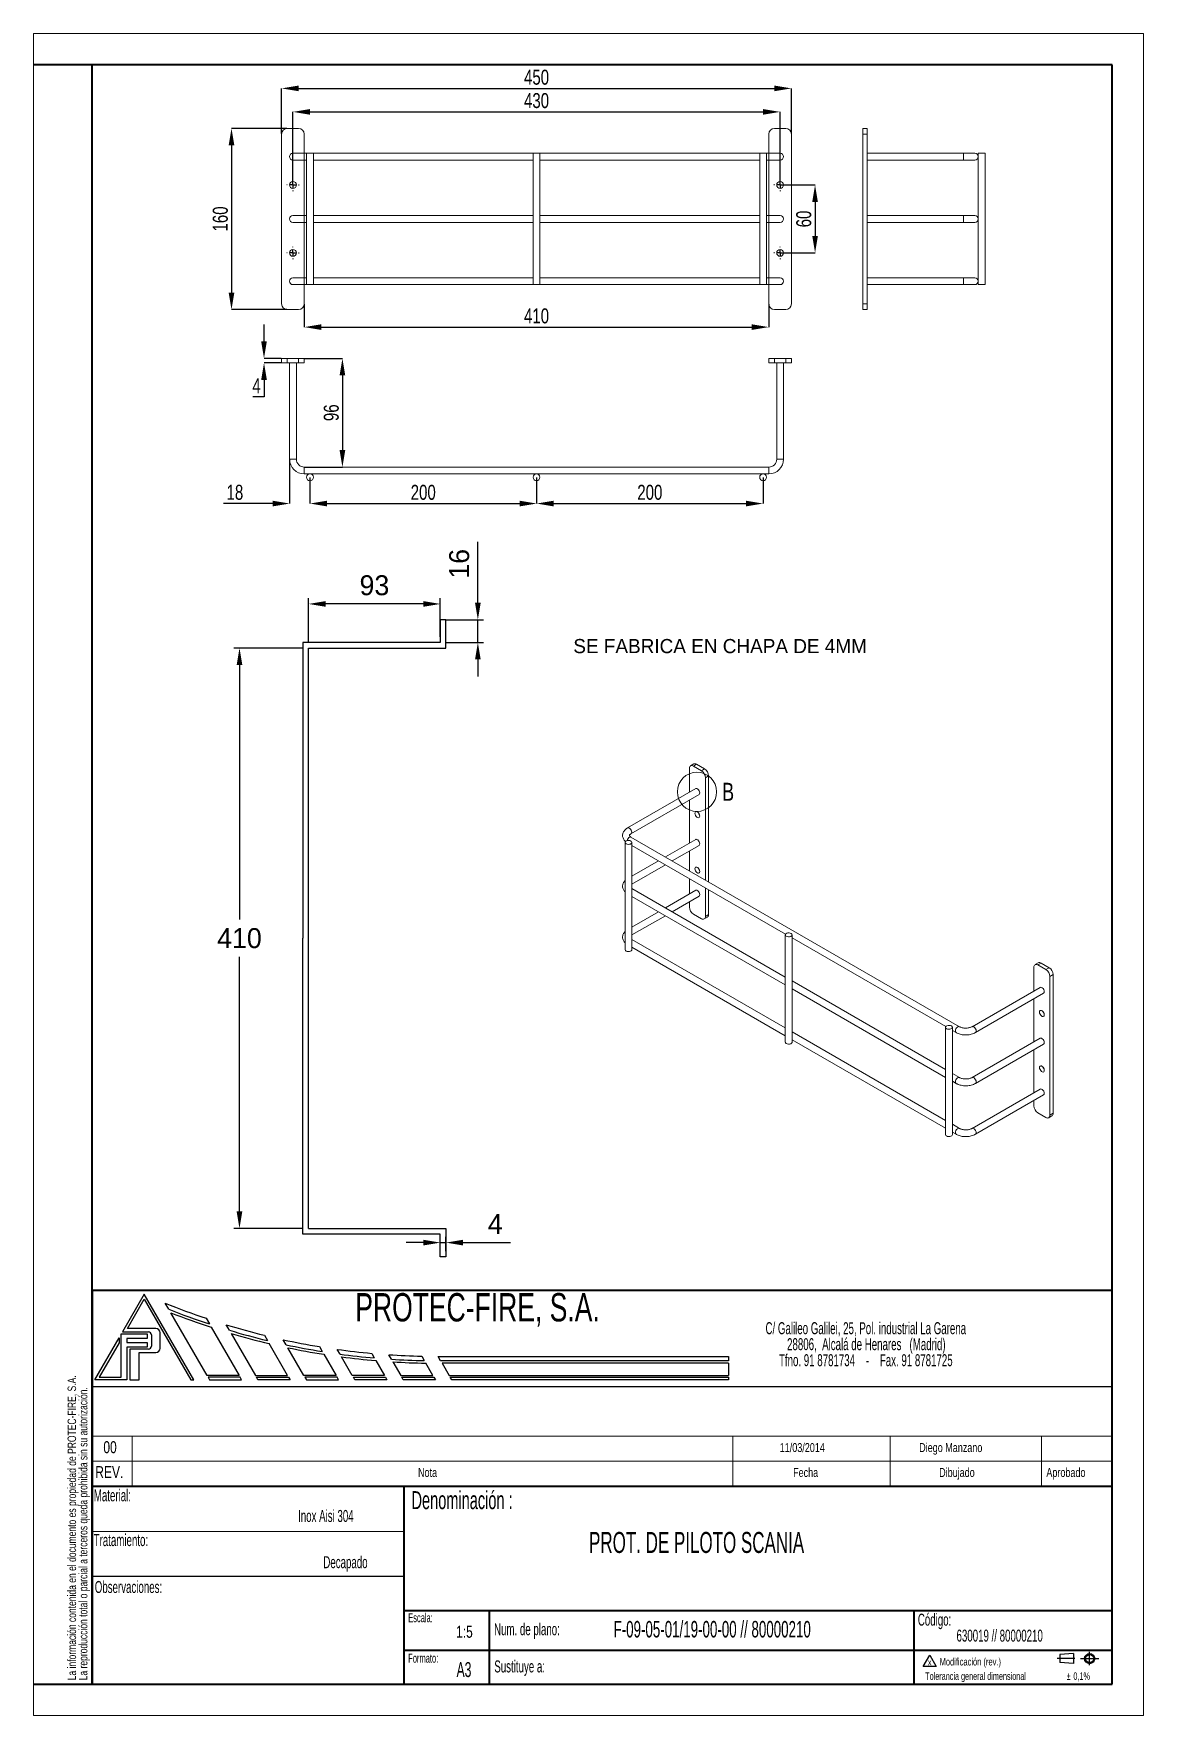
# Model space of a CAD drawing. Header units: millimetres. Extents: x 224 to 971, y -276 to 297.
# Drawn here: x 224.1 to 420, y 0 to 297 of the extents above; entities that cross this region are included whole.
import ezdxf

# ---------------------------------------------------------------- set-up
doc = ezdxf.new("R2010")
doc.units = ezdxf.units.MM
doc.header["$PDSIZE"] = -1
doc.linetypes.add('CENTERX2', pattern=[20.32, 12.7, -2.54, 2.54, -2.54])
doc.layers.add('FORMATO', color=7, linetype='Continuous')
doc.styles.add('SLDTEXTSTYLE0', font='TXT', dxfattribs={"width": 0.75})
doc.styles.add('SLDTEXTSTYLE1', font='TXT', dxfattribs={"width": 0.605})
doc.styles.add('SLDTEXTSTYLE2', font='TXT', dxfattribs={"width": 0.7})
doc.dimstyles.new('ISO-25', dxfattribs={"dimtxt": 2.5, "dimasz": 2.5, "dimexe": 1.25, "dimexo": 0.625, "dimtad": 1, "dimtxsty": 'Standard', "dimcen": 2.5, "dimadec": 0, "dimazin": 0, "dimtfac": 1, "dimtmove": 0, "dimatfit": 3, "dimfxl": 0, "dimarcsym": 0})
doc.dimstyles.new('SLDDIMSTYLE0', dxfattribs={"dimtxt": 2.645833, "dimasz": 3, "dimexe": 0, "dimexo": 0.0625, "dimgap": 0.661458, "dimtad": 1, "dimtoh": 1, "dimdec": 1, "dimlfac": 5, "dimrnd": 1e-09, "dimzin": 12, "dimdsep": 46, "dimtxsty": 'SLDTEXTSTYLE0', "dimsah": 1, "dimcen": 0.09, "dimadec": 0, "dimazin": 0, "dimtfac": 1, "dimtdec": 1, "dimtofl": 0, "dimtmove": 0, "dimatfit": 3, "dimfxl": 0, "dimfrac": 2, "dimtolj": 1, "dimtzin": 12, "dimarcsym": 0})
doc.dimstyles.new('SLDDIMSTYLE1', dxfattribs={"dimtxt": 2.645833, "dimasz": 3, "dimexe": 0, "dimexo": 0.0625, "dimgap": 0.661458, "dimtad": 1, "dimtoh": 1, "dimdec": 1, "dimlfac": 5, "dimrnd": 1e-09, "dimzin": 12, "dimdsep": 46, "dimtxsty": 'SLDTEXTSTYLE0', "dimsah": 1, "dimcen": 0.09, "dimadec": 0, "dimazin": 0, "dimtfac": 1, "dimtdec": 1, "dimtofl": 0, "dimtmove": 0, "dimatfit": 3, "dimfxl": 0, "dimfrac": 2, "dimtolj": 1, "dimtzin": 12, "dimarcsym": 0})

msp = doc.modelspace()

# ---------------------------------------------------------------- texts
at = {"insert": (319.372, 190.09), "char_height": 2.5, "attachment_point": 1}
msp.add_mtext_dynamic_manual_height_columns('SE FABRICA EN CHAPA DE 4MM', width=68.34444, gutter_width=12.5, heights=[0], dxfattribs=at)
at = {"color": 7, "linetype": 'Continuous', "lineweight": 0, "insert": (345.636, 164.692), "char_height": 3.175, "attachment_point": 1, "style": 'SLDTEXTSTYLE0'}
msp.add_mtext('B', dxfattribs=at)
at = {"layer": 'FORMATO', "attachment_point": 1}
for s, insert, char_height, style in [('PROTEC-FIRE, S.A.', (280.881, 74.569), 5, 'SLDTEXTSTYLE2'), ('Material:', (234.72, 39.916), 2.1167, 'SLDTEXTSTYLE1'), ('Denominación :', (290.809, 39.597), 3.175, 'SLDTEXTSTYLE1'), ('Inox Aisi 304 ', (270.785, 36.276), 2.11667, 'SLDTEXTSTYLE1'), ('Tratamiento:', (234.698, 32.011), 2.11667, 'SLDTEXTSTYLE1'), ('PROT. DE PILOTO SCANIA', (322.153, 32.39), 3.70417, 'SLDTEXTSTYLE1'), ('Decapado', (275.245, 28.112), 2.1167, 'SLDTEXTSTYLE1'), ('Observaciones:', (234.895, 23.729), 2.11667, 'SLDTEXTSTYLE1'), ('Escala:', (290.221, 18.04), 1.5875, 'SLDTEXTSTYLE1'), ('Código:', (380.191, 17.963), 2.1167, 'SLDTEXTSTYLE1'), ('1:5', (298.673, 15.818), 2.1167, 'SLDTEXTSTYLE0'), ('Num. de plano:', (305.377, 16.27), 2.11667, 'SLDTEXTSTYLE1'), ('F-09-05-01/19-00-00 // 80000210', (326.476, 16.67), 2.91042, 'SLDTEXTSTYLE1'), ('630019 // 80000210', (387.02, 15.141), 2.11667, 'SLDTEXTSTYLE1'), ('Formato:', (290.221, 10.892), 1.5875, 'SLDTEXTSTYLE1'), ('A3', (298.763, 9.41), 2.6458, 'SLDTEXTSTYLE1'), ('Sustituye a:', (305.424, 9.701), 2.11667, 'SLDTEXTSTYLE1'), ('Modificación (rev.)', (384.033, 10.131), 1.32292, 'SLDTEXTSTYLE0')]:
    msp.add_mtext(s, dxfattribs=dict(at, insert=insert, char_height=char_height, style=style))

# ---------------------------------------------------------------- blocks, each defined once
blk = doc.blocks.new('SW_NOTE_0')
at = {"layer": 'FORMATO', "color": 0}
for p, q in [((-0.82, 0.1), (0.34, 2.1)), ((1.49, 0.1), (-0.82, 0.1)), ((0.34, 2.1), (1.49, 0.1))]:
    blk.add_line(p, q, dxfattribs=at)
at = {"layer": 'FORMATO', "color": 0, "insert": (0, 1.36), "char_height": 1.06, "attachment_point": 1, "style": 'SLDTEXTSTYLE0'}
blk.add_mtext('x', dxfattribs=at)
blk = doc.blocks.new('SW_NOTE_1')
at = {"color": 0, "linetype": 'Continuous', "lineweight": 0, "char_height": 1.5, "attachment_point": 1, "rotation": 90, "style": 'SLDTEXTSTYLE0'}
for s, insert in [('La información contenida en el documento es propiedad de PROTEC-FIRE, S.A.', (-1.93, 0)), ('La reproducción total o parcial a terceros queda prohibida sin su autorización.', (0.07, 0))]:
    blk.add_mtext(s, dxfattribs=dict(at, insert=insert))
blk = doc.blocks.new('SW_NOTE_2')
at = {"layer": 'FORMATO', "color": 0, "char_height": 2.1167, "attachment_point": 1, "style": 'SLDTEXTSTYLE1'}
for s, insert in [('C/ Galileo Galilei, 25, Pol. industrial La Garena', (0, 2.73)), ('        28806,  Alcalá de Henares   (Madrid)', (0, -0.09)), ('     Tfno. 91 8781734    -    Fax. 91 8781725', (0, -2.92))]:
    blk.add_mtext(s, dxfattribs=dict(at, insert=insert))
blk = doc.blocks.new('SW_NOTE_3')
at = {"layer": 'FORMATO', "color": 0, "attachment_point": 1, "style": 'SLDTEXTSTYLE1'}
for s, insert, char_height in [('Tolerancia general dimensional ', (0, 1.71), 1.3229), ('%%p', (24.99, 1.71), 1.323), ('0,1%', (26.17, 1.71), 1.323)]:
    blk.add_mtext(s, dxfattribs=dict(at, insert=insert, char_height=char_height))
blk = doc.blocks.new('SW_TABLEANNOTATION_0')
at = {"color": 0, "linetype": 'Continuous', "lineweight": 0}
for p, q in [((0, 0), (0, -8.8)), ((180.05, 0), (0, 0)), ((7.05, 0), (7.05, -4.4)), ((113.09, 0), (113.09, -4.4)), ((140.87, 0), (140.87, -4.4)), ((167.56, 0), (167.56, -4.4)), ((180.05, -8.8), (180.05, 0)), ((0, -4.4), (180.05, -4.4)), ((7.05, -4.4), (7.05, -8.8)), ((113.09, -4.4), (113.09, -8.8)), ((140.87, -4.4), (140.87, -8.8)), ((167.56, -4.4), (167.56, -8.8)), ((0, -8.8), (180.05, -8.8))]:
    blk.add_line(p, q, dxfattribs=at)
at = {"color": 0, "linetype": 'Continuous', "lineweight": 0, "attachment_point": 1, "style": 'SLDTEXTSTYLE0'}
for s, insert, char_height in [('00', (1.96, -0.88), 2.117), ('11/03/2014', (121.36, -1.21), 1.587), ('Diego Manzano', (145.98, -1.21), 1.5875), ('REV.', (0.53, -5.28), 2.117), ('Nota', (57.51, -5.61), 1.587), ('Fecha', (123.72, -5.61), 1.587), ('Dibujado', (149.5, -5.61), 1.587), ('Aprobado', (168.43, -5.61), 1.587)]:
    blk.add_mtext(s, dxfattribs=dict(at, insert=insert, char_height=char_height))
blk = doc.blocks.new('*D6')
at = {"layer": 'Defpoints', "color": 0}
for p in [(357.88, 287.33), (267.88, 279.27), (357.88, 279.27)]:
    blk.add_point(p, dxfattribs=at)
at = {"layer": 'FORMATO', "color": 0, "lineweight": -2}
for p, q in [((267.88, 279.34), (267.88, 287.33)), ((270.88, 287.33), (354.88, 287.33)), ((357.88, 279.34), (357.88, 287.33))]:
    blk.add_line(p, q, dxfattribs=at)
at = {"layer": 'FORMATO', "color": 0}
for points in [[(270.88, 287.83), (270.88, 286.83), (267.88, 287.33)], [(354.88, 287.83), (354.88, 286.83), (357.88, 287.33)]]:
    blk.add_solid(points, dxfattribs=at)
at = {"layer": 'FORMATO', "color": 0, "insert": (312.88, 290.63), "char_height": 2.646, "attachment_point": 2, "style": 'SLDTEXTSTYLE0'}
blk.add_mtext('\\A1;450', dxfattribs=at)
blk = doc.blocks.new('*D8')
at = {"layer": 'Defpoints', "color": 0}
for p in [(268.88, 280.27), (259.03, 248.27), (268.88, 248.27)]:
    blk.add_point(p, dxfattribs=at)
at = {"layer": 'FORMATO', "color": 0, "lineweight": -2}
for p, q in [((268.81, 280.27), (259.03, 280.27)), ((259.03, 277.27), (259.03, 251.27)), ((268.81, 248.27), (259.03, 248.27))]:
    blk.add_line(p, q, dxfattribs=at)
at = {"layer": 'FORMATO', "color": 0}
for points in [[(258.53, 277.27), (259.53, 277.27), (259.03, 280.27)], [(258.53, 251.27), (259.53, 251.27), (259.03, 248.27)]]:
    blk.add_solid(points, dxfattribs=at)
at = {"layer": 'FORMATO', "color": 0, "insert": (255.72, 264.27), "char_height": 2.646, "attachment_point": 2, "rotation": 90, "style": 'SLDTEXTSTYLE0'}
blk.add_mtext('\\A1;160', dxfattribs=at)
blk = doc.blocks.new('*D9')
at = {"layer": 'Defpoints', "color": 0}
for p in [(271.88, 249.27), (353.88, 249.27), (353.88, 245.17)]:
    blk.add_point(p, dxfattribs=at)
at = {"layer": 'FORMATO', "color": 0, "lineweight": -2}
for p, q in [((271.88, 249.21), (271.88, 245.17)), ((353.88, 249.21), (353.88, 245.17)), ((274.88, 245.17), (350.88, 245.17))]:
    blk.add_line(p, q, dxfattribs=at)
at = {"layer": 'FORMATO', "color": 0}
for points in [[(274.88, 245.67), (274.88, 244.67), (271.88, 245.17)], [(350.88, 245.67), (350.88, 244.67), (353.88, 245.17)]]:
    blk.add_solid(points, dxfattribs=at)
at = {"layer": 'FORMATO', "color": 0, "insert": (312.88, 248.48), "char_height": 2.646, "attachment_point": 2, "style": 'SLDTEXTSTYLE0'}
blk.add_mtext('\\A1;410', dxfattribs=at)
blk = doc.blocks.new('SW_CENTERMARKSYMBOL_0')
at = {"layer": 'FORMATO', "color": 0}
for p, q in [((-1, 0), (-1.1, 0)), ((0, 0), (-0.5, 0)), ((0, 1), (0, 1.1)), ((0, 0), (0, 0.5)), ((0, 0), (0, -0.5)), ((0, 0), (0.5, 0)), ((1, 0), (1.1, 0)), ((0, -1), (0, -1.1))]:
    blk.add_line(p, q, dxfattribs=at)
blk = doc.blocks.new('SW_CENTERMARKSYMBOL_1')
at = {"layer": 'FORMATO', "color": 0}
for p, q in [((-1, 0), (-1.1, 0)), ((0, 0), (-0.5, 0)), ((0, 1), (0, 1.1)), ((0, 0), (0, 0.5)), ((0, 0), (0, -0.5)), ((0, 0), (0.5, 0)), ((1, 0), (1.1, 0)), ((0, -1), (0, -1.1))]:
    blk.add_line(p, q, dxfattribs=at)
blk = doc.blocks.new('SW_CENTERMARKSYMBOL_2')
at = {"layer": 'FORMATO', "color": 0}
for p, q in [((-1, 0), (-1.1, 0)), ((0, 0), (-0.5, 0)), ((0, 1), (0, 1.1)), ((0, 0), (0, 0.5)), ((0, 0), (0, -0.5)), ((0, 0), (0.5, 0)), ((1, 0), (1.1, 0)), ((0, -1), (0, -1.1))]:
    blk.add_line(p, q, dxfattribs=at)
blk = doc.blocks.new('SW_CENTERMARKSYMBOL_3')
at = {"layer": 'FORMATO', "color": 0}
for p, q in [((-1, 0), (-1.1, 0)), ((0, 0), (-0.5, 0)), ((0, 1), (0, 1.1)), ((0, 0), (0, 0.5)), ((0, 0), (0, -0.5)), ((0, 0), (0.5, 0)), ((1, 0), (1.1, 0)), ((0, -1), (0, -1.1))]:
    blk.add_line(p, q, dxfattribs=at)
blk = doc.blocks.new('*D14')
at = {"layer": 'Defpoints', "color": 0}
for p in [(271.88, 239.65), (271.88, 220.45), (278.61, 220.45)]:
    blk.add_point(p, dxfattribs=at)
at = {"layer": 'FORMATO', "color": 0, "lineweight": -2}
for p, q in [((271.94, 239.65), (278.61, 239.65)), ((278.61, 236.65), (278.61, 223.45)), ((271.94, 220.45), (278.61, 220.45))]:
    blk.add_line(p, q, dxfattribs=at)
at = {"layer": 'FORMATO', "color": 0}
for points in [[(278.11, 236.65), (279.11, 236.65), (278.61, 239.65)], [(278.11, 223.45), (279.11, 223.45), (278.61, 220.45)]]:
    blk.add_solid(points, dxfattribs=at)
at = {"layer": 'FORMATO', "color": 0, "insert": (275.31, 230.05), "char_height": 2.646, "attachment_point": 2, "rotation": 90, "style": 'SLDTEXTSTYLE0'}
blk.add_mtext('\\A1;96', dxfattribs=at)
blk = doc.blocks.new('*D15')
at = {"layer": 'Defpoints', "color": 0}
for p in [(272.88, 218.65), (312.88, 218.65), (312.88, 214.01)]:
    blk.add_point(p, dxfattribs=at)
at = {"layer": 'FORMATO', "color": 0, "lineweight": -2}
for p, q in [((272.88, 218.59), (272.88, 214.01)), ((312.88, 218.59), (312.88, 214.01)), ((275.88, 214.01), (309.88, 214.01))]:
    blk.add_line(p, q, dxfattribs=at)
at = {"layer": 'FORMATO', "color": 0}
for points in [[(275.88, 214.51), (275.88, 213.51), (272.88, 214.01)], [(309.88, 214.51), (309.88, 213.51), (312.88, 214.01)]]:
    blk.add_solid(points, dxfattribs=at)
at = {"layer": 'FORMATO', "color": 0, "insert": (292.88, 217.32), "char_height": 2.646, "attachment_point": 2, "style": 'SLDTEXTSTYLE0'}
blk.add_mtext('\\A1;200', dxfattribs=at)
blk = doc.blocks.new('*D16')
at = {"layer": 'Defpoints', "color": 0}
for p in [(312.88, 218.65), (352.88, 218.65), (352.88, 214.01)]:
    blk.add_point(p, dxfattribs=at)
at = {"layer": 'FORMATO', "color": 0, "lineweight": -2}
for p, q in [((312.88, 218.59), (312.88, 214.01)), ((352.88, 218.59), (352.88, 214.01)), ((315.88, 214.01), (349.88, 214.01))]:
    blk.add_line(p, q, dxfattribs=at)
at = {"layer": 'FORMATO', "color": 0}
for points in [[(315.88, 214.51), (315.88, 213.51), (312.88, 214.01)], [(349.88, 214.51), (349.88, 213.51), (352.88, 214.01)]]:
    blk.add_solid(points, dxfattribs=at)
at = {"layer": 'FORMATO', "color": 0, "insert": (332.88, 217.32), "char_height": 2.646, "attachment_point": 2, "style": 'SLDTEXTSTYLE0'}
blk.add_mtext('\\A1;200', dxfattribs=at)
blk = doc.blocks.new('*D17')
at = {"layer": 'Defpoints', "color": 0}
for p in [(269.28, 221.85), (272.88, 218.65), (269.28, 214.01)]:
    blk.add_point(p, dxfattribs=at)
at = {"layer": 'FORMATO', "color": 0, "lineweight": -2}
for p, q in [((269.28, 221.79), (269.28, 214.01)), ((272.88, 218.59), (272.88, 214.01)), ((266.28, 214.01), (257.64, 214.01)), ((275.88, 214.01), (278.88, 214.01))]:
    blk.add_line(p, q, dxfattribs=at)
at = {"layer": 'FORMATO', "color": 0}
for points in [[(266.28, 214.51), (266.28, 213.51), (269.28, 214.01)], [(275.88, 214.51), (275.88, 213.51), (272.88, 214.01)]]:
    blk.add_solid(points, dxfattribs=at)
at = {"layer": 'FORMATO', "color": 0, "insert": (259.63, 217.32), "char_height": 2.646, "attachment_point": 2, "style": 'SLDTEXTSTYLE0'}
blk.add_mtext('\\A1;18', dxfattribs=at)
blk = doc.blocks.new('*D18')
at = {"layer": 'Defpoints', "color": 0}
for p in [(264.77, 238.85), (267.88, 239.65), (267.88, 238.85)]:
    blk.add_point(p, dxfattribs=at)
at = {"layer": 'FORMATO', "color": 0, "lineweight": -2}
for p, q in [((264.77, 242.65), (264.77, 245.65)), ((267.81, 239.65), (264.77, 239.65)), ((267.81, 238.85), (264.77, 238.85)), ((264.77, 235.85), (264.77, 232.85)), ((264.77, 232.85), (262.78, 232.85))]:
    blk.add_line(p, q, dxfattribs=at)
at = {"layer": 'FORMATO', "color": 0}
for points in [[(264.27, 242.65), (265.27, 242.65), (264.77, 239.65)], [(264.27, 235.85), (265.27, 235.85), (264.77, 238.85)]]:
    blk.add_solid(points, dxfattribs=at)
at = {"layer": 'FORMATO', "color": 0, "insert": (263.45, 236.15), "char_height": 2.646, "attachment_point": 2, "style": 'SLDTEXTSTYLE0'}
blk.add_mtext('\\A1;4', dxfattribs=at)
blk = doc.blocks.new('*D33')
at = {"layer": 'Defpoints', "color": 0}
for p in [(355.88, 270.27), (355.88, 258.27), (362.05, 258.27)]:
    blk.add_point(p, dxfattribs=at)
at = {"layer": 'FORMATO', "color": 0, "lineweight": -2}
for p, q in [((355.94, 270.27), (362.05, 270.27)), ((362.05, 267.27), (362.05, 261.27)), ((355.94, 258.27), (362.05, 258.27))]:
    blk.add_line(p, q, dxfattribs=at)
at = {"layer": 'FORMATO', "color": 0}
for points in [[(361.55, 267.27), (362.55, 267.27), (362.05, 270.27)], [(361.55, 261.27), (362.55, 261.27), (362.05, 258.27)]]:
    blk.add_solid(points, dxfattribs=at)
at = {"layer": 'FORMATO', "color": 0, "insert": (360.06, 264.27), "char_height": 2.646, "attachment_point": 5, "rotation": 90, "style": 'SLDTEXTSTYLE0'}
blk.add_mtext('\\A1;60', dxfattribs=at)
blk = doc.blocks.new('*D34')
at = {"color": 0, "lineweight": -2}
for p, q in [((302.52, 196.49), (302.52, 207.24)), ((296.88, 193.49), (303.52, 193.49)), ((302.52, 189.49), (302.52, 193.49)), ((296.88, 189.49), (303.52, 189.49)), ((302.52, 186.49), (302.52, 183.49))]:
    blk.add_line(p, q, dxfattribs=at)
at = {"color": 0}
for points in [[(302.02, 196.49), (303.02, 196.49), (302.52, 193.49)], [(302.02, 186.49), (303.02, 186.49), (302.52, 189.49)]]:
    blk.add_solid(points, dxfattribs=at)
at = {"layer": 'Defpoints', "color": 0}
for p in [(295.88, 193.49), (302.52, 193.49), (295.88, 189.49)]:
    blk.add_point(p, dxfattribs=at)
at = {"color": 0, "insert": (299.24, 203.37), "char_height": 3.528, "attachment_point": 5, "rotation": 90}
blk.add_mtext('16', dxfattribs=at)
blk = doc.blocks.new('*D35')
at = {"color": 0, "lineweight": -2}
for p, q in [((272.63, 189.49), (272.63, 197.28)), ((292.88, 196.28), (275.63, 196.28)), ((295.88, 190.49), (295.88, 197.28))]:
    blk.add_line(p, q, dxfattribs=at)
at = {"color": 0}
for points in [[(275.63, 196.78), (275.63, 195.78), (272.63, 196.28)], [(292.88, 196.78), (292.88, 195.78), (295.88, 196.28)]]:
    blk.add_solid(points, dxfattribs=at)
at = {"layer": 'Defpoints', "color": 0}
for p in [(272.63, 196.28), (272.63, 188.49), (295.88, 189.49)]:
    blk.add_point(p, dxfattribs=at)
at = {"color": 0, "insert": (284.26, 199.56), "char_height": 3.528, "attachment_point": 5}
blk.add_mtext('93', dxfattribs=at)
blk = doc.blocks.new('*D36')
at = {"color": 0, "lineweight": -2}
for p, q in [((271.63, 188.49), (259.44, 188.49)), ((260.44, 185.49), (260.44, 140.53)), ((260.44, 88.99), (260.44, 133.96)), ((271.63, 85.99), (259.44, 85.99))]:
    blk.add_line(p, q, dxfattribs=at)
at = {"color": 0}
for points in [[(259.94, 185.49), (260.94, 185.49), (260.44, 188.49)], [(259.94, 88.99), (260.94, 88.99), (260.44, 85.99)]]:
    blk.add_solid(points, dxfattribs=at)
at = {"layer": 'Defpoints', "color": 0}
for p in [(272.63, 188.49), (260.44, 85.99), (272.63, 85.99)]:
    blk.add_point(p, dxfattribs=at)
at = {"color": 0, "insert": (260.44, 137.24), "char_height": 3.528, "attachment_point": 5}
blk.add_mtext('410', dxfattribs=at)
blk = doc.blocks.new('*D37')
at = {"color": 0, "lineweight": -2}
for p, q in [((292.88, 83.49), (289.88, 83.49)), ((295.88, 81.99), (295.88, 84.49)), ((295.88, 83.49), (296.88, 83.49)), ((296.88, 81.99), (296.88, 84.49)), ((299.88, 83.49), (308.28, 83.49))]:
    blk.add_line(p, q, dxfattribs=at)
at = {"color": 0}
for points in [[(292.88, 83.99), (292.88, 82.99), (295.88, 83.49)], [(299.88, 83.99), (299.88, 82.99), (296.88, 83.49)]]:
    blk.add_solid(points, dxfattribs=at)
at = {"layer": 'Defpoints', "color": 0}
for p in [(296.88, 83.49), (295.88, 80.99), (296.88, 80.99)]:
    blk.add_point(p, dxfattribs=at)
at = {"color": 0, "insert": (305.58, 86.78), "char_height": 3.53, "attachment_point": 5}
blk.add_mtext('4', dxfattribs=at)
blk = doc.blocks.new('*D39')
at = {"layer": 'Defpoints', "color": 0}
for p in [(355.88, 283.18), (269.88, 270.27), (355.88, 270.27)]:
    blk.add_point(p, dxfattribs=at)
at = {"layer": 'FORMATO', "color": 0, "lineweight": -2}
for p, q in [((269.88, 270.34), (269.88, 283.18)), ((272.88, 283.18), (352.88, 283.18)), ((355.88, 270.34), (355.88, 283.18))]:
    blk.add_line(p, q, dxfattribs=at)
at = {"layer": 'FORMATO', "color": 0}
for points in [[(272.88, 283.68), (272.88, 282.68), (269.88, 283.18)], [(352.88, 283.68), (352.88, 282.68), (355.88, 283.18)]]:
    blk.add_solid(points, dxfattribs=at)
at = {"layer": 'FORMATO', "color": 0, "insert": (312.88, 285.16), "char_height": 2.646, "attachment_point": 5, "style": 'SLDTEXTSTYLE0'}
blk.add_mtext('\\A1;430', dxfattribs=at)

# ---------------------------------------------------------------- dimensions: what is measured, and where the dimension line sits
dim = msp.add_linear_dim(base=(302.524, 193.493), p1=(295.881, 189.493), p2=(295.881, 193.493), angle=90, dimstyle='ISO-25', override={"dimtxt": 3.527778, "dimasz": 3, "dimexe": 1, "dimexo": 1, "dimgap": 1.524, "dimtih": 1, "dimdec": 0, "dimlfac": 4, "dimzin": 0, "dimadec": 2, "dimtdec": 1, "dimtzin": 0})
dim.commit()
dim.dimension.update_dxf_attribs({"geometry": '*D34', "text_midpoint": (302.524, 203.369), "dimtype": 160})
for base, p1, p2, picture, middle in [((272.631, 196.277), (295.881, 189.493), (272.631, 188.493), '*D35', (284.256, 199.565)), ((296.881, 83.493), (295.881, 80.993), (296.881, 80.993), '*D37', (305.581, 86.781))]:
    dim = msp.add_linear_dim(base=base, p1=p1, p2=p2, dimstyle='ISO-25', override={"dimtxt": 3.527778, "dimasz": 3, "dimexe": 1, "dimexo": 1, "dimgap": 1.524, "dimtih": 1, "dimdec": 0, "dimlfac": 4, "dimzin": 0, "dimadec": 2, "dimtdec": 1, "dimtzin": 0})
    dim.commit()
    dim.dimension.update_dxf_attribs({"geometry": picture, "text_midpoint": middle})
dim = msp.add_linear_dim(base=(260.445, 85.993), p1=(272.631, 188.493), p2=(272.631, 85.993), angle=90, dimstyle='ISO-25', override={"dimtxt": 3.527778, "dimasz": 3, "dimexe": 1, "dimexo": 1, "dimgap": 1.524, "dimtih": 1, "dimdec": 0, "dimlfac": 4, "dimzin": 0, "dimadec": 2, "dimtdec": 1, "dimtzin": 0})
dim.commit()
dim.dimension.update_dxf_attribs({"geometry": '*D36', "text_midpoint": (260.445, 137.243)})
at = {"layer": 'FORMATO'}
for base, p1, p2, dimstyle, picture, middle in [((357.877, 287.327), (267.877, 279.273), (357.877, 279.273), 'SLDDIMSTYLE0', '*D6', (312.882, 287.327)), ((355.877, 283.179), (269.877, 270.273), (355.877, 270.273), 'SLDDIMSTYLE0', '*D39', (312.877, 283.179)), ((353.877, 245.171), (271.877, 249.273), (353.877, 249.273), 'SLDDIMSTYLE0', '*D9', (312.877, 245.171)), ((269.277, 214.014), (272.877, 218.648), (269.277, 221.848), 'SLDDIMSTYLE1', '*D17', (259.626, 214.014)), ((312.877, 214.014), (272.877, 218.648), (312.877, 218.648), 'SLDDIMSTYLE0', '*D15', (292.877, 214.014)), ((352.877, 214.014), (312.877, 218.648), (352.877, 218.648), 'SLDDIMSTYLE0', '*D16', (332.877, 214.014))]:
    dim = msp.add_linear_dim(base=base, p1=p1, p2=p2, dimstyle=dimstyle, dxfattribs=at)
    dim.commit()
    dim.dimension.update_dxf_attribs({"geometry": picture, "text_midpoint": middle, "dimtype": 160})
for base, p1, p2, dimstyle, picture, middle in [((259.026, 248.273), (268.877, 280.273), (268.877, 248.273), 'SLDDIMSTYLE0', '*D8', (259.026, 264.273)), ((264.769, 238.848), (267.877, 239.648), (267.877, 238.848), 'SLDDIMSTYLE1', '*D18', (263.446, 232.848)), ((278.614, 220.448), (271.877, 239.648), (271.877, 220.448), 'SLDDIMSTYLE0', '*D14', (278.614, 230.048))]:
    dim = msp.add_linear_dim(base=base, p1=p1, p2=p2, angle=90, dimstyle=dimstyle, dxfattribs=at)
    dim.commit()
    dim.dimension.update_dxf_attribs({"geometry": picture, "text_midpoint": middle, "dimtype": 160})
dim = msp.add_aligned_dim(p1=(355.877, 270.273), p2=(355.877, 258.273), distance=6.17, dimstyle='SLDDIMSTYLE0', dxfattribs=at)
dim.commit()
dim.dimension.update_dxf_attribs({"geometry": '*D33', "text_midpoint": (360.063, 264.273)})

# ---------------------------------------------------------------- linework, layer by layer
at = {"color": 7, "linetype": 'Continuous', "lineweight": 0}
for p, q in [((224.103, 297), (420, 297)), ((224.103, 297), (224.103, 0)), ((420, 297), (420, 0)), ((224.103, 0), (420, 0))]:
    msp.add_line(p, q, dxfattribs=at)
at = {"color": 7, "linetype": 'Continuous', "lineweight": 15}
for p, q in [((267.877, 279.273), (267.877, 249.273)), ((270.877, 280.273), (268.877, 280.273)), ((271.877, 275.873), (271.877, 279.273)), ((353.877, 279.273), (353.877, 275.873)), ((356.877, 280.273), (354.877, 280.273)), ((357.877, 249.273), (357.877, 279.273)), ((370.452, 280.273), (371.252, 280.273)), ((370.452, 279.273), (370.452, 280.273)), ((371.252, 279.273), (370.452, 279.273)), ((370.452, 279.273), (370.452, 249.273)), ((371.252, 280.273), (371.252, 279.273)), ((371.252, 279.273), (371.252, 249.273)), ((271.877, 275.873), (269.877, 275.873)), ((269.877, 274.673), (271.877, 274.673)), ((272.277, 275.873), (271.877, 275.873)), ((271.877, 274.673), (272.277, 274.673)), ((271.877, 264.873), (271.877, 274.673)), ((272.277, 275.873), (272.277, 252.673)), ((272.277, 275.873), (273.477, 275.873)), ((273.477, 252.673), (273.477, 275.873)), ((312.277, 275.873), (273.477, 275.873)), ((273.477, 274.673), (312.277, 274.673)), ((312.277, 275.873), (312.277, 252.673)), ((312.277, 275.873), (313.477, 275.873)), ((313.477, 252.673), (313.477, 275.873)), ((352.277, 275.873), (313.477, 275.873)), ((313.477, 274.673), (352.277, 274.673)), ((352.277, 275.873), (352.277, 252.673)), ((352.277, 275.873), (353.477, 275.873)), ((353.477, 252.673), (353.477, 275.873)), ((353.877, 275.873), (353.477, 275.873)), ((353.477, 274.673), (353.877, 274.673)), ((355.877, 275.873), (353.877, 275.873)), ((353.877, 274.673), (355.877, 274.673)), ((353.877, 274.673), (353.877, 264.873)), ((388.252, 275.873), (371.252, 275.873)), ((371.252, 274.673), (388.252, 274.673)), ((390.252, 275.873), (388.252, 275.873)), ((388.252, 274.673), (390.252, 274.673)), ((390.852, 275.873), (390.852, 252.673)), ((390.852, 275.873), (392.052, 275.873)), ((392.052, 252.673), (392.052, 275.873)), ((271.877, 264.873), (269.877, 264.873)), ((272.277, 264.873), (271.877, 264.873)), ((312.277, 264.873), (273.477, 264.873)), ((352.277, 264.873), (313.477, 264.873)), ((353.877, 264.873), (353.477, 264.873)), ((355.877, 264.873), (353.877, 264.873)), ((388.252, 264.873), (371.252, 264.873)), ((390.252, 264.873), (388.252, 264.873)), ((269.877, 263.673), (271.877, 263.673)), ((271.877, 263.673), (272.277, 263.673)), ((271.877, 253.873), (271.877, 263.673)), ((273.477, 263.673), (312.277, 263.673)), ((313.477, 263.673), (352.277, 263.673)), ((353.477, 263.673), (353.877, 263.673)), ((353.877, 263.673), (355.877, 263.673)), ((353.877, 263.673), (353.877, 253.873)), ((371.252, 263.673), (388.252, 263.673)), ((388.252, 263.673), (390.252, 263.673)), ((271.877, 253.873), (269.877, 253.873)), ((269.877, 252.673), (271.877, 252.673)), ((272.277, 253.873), (271.877, 253.873)), ((271.877, 252.673), (272.277, 252.673)), ((271.877, 249.273), (271.877, 252.673)), ((272.277, 252.673), (273.477, 252.673)), ((312.277, 253.873), (273.477, 253.873)), ((273.477, 252.673), (312.277, 252.673)), ((312.277, 252.673), (313.477, 252.673)), ((352.277, 253.873), (313.477, 253.873)), ((313.477, 252.673), (352.277, 252.673)), ((352.277, 252.673), (353.477, 252.673)), ((353.877, 253.873), (353.477, 253.873)), ((353.477, 252.673), (353.877, 252.673)), ((355.877, 253.873), (353.877, 253.873)), ((353.877, 252.673), (355.877, 252.673)), ((353.877, 252.673), (353.877, 249.273)), ((388.252, 253.873), (371.252, 253.873)), ((371.252, 252.673), (388.252, 252.673)), ((390.252, 253.873), (388.252, 253.873)), ((388.252, 252.673), (390.252, 252.673)), ((390.852, 252.673), (392.052, 252.673)), ((268.877, 248.273), (270.877, 248.273)), ((354.877, 248.273), (356.877, 248.273)), ((370.452, 249.273), (371.252, 249.273)), ((370.452, 248.273), (370.452, 249.273)), ((371.252, 248.273), (370.452, 248.273)), ((371.252, 249.273), (371.252, 248.273)), ((267.877, 238.848), (267.877, 239.648)), ((267.877, 239.648), (268.877, 239.648)), ((268.877, 238.848), (267.877, 238.848)), ((268.877, 239.648), (268.877, 238.848)), ((270.877, 239.648), (268.877, 239.648)), ((270.877, 238.848), (268.877, 238.848)), ((269.277, 238.848), (269.277, 221.848)), ((270.477, 221.848), (270.477, 238.848)), ((270.877, 238.848), (270.877, 239.648)), ((270.877, 239.648), (271.877, 239.648)), ((271.877, 238.848), (270.877, 238.848)), ((271.877, 239.648), (271.877, 238.848)), ((353.877, 238.848), (353.877, 239.648)), ((353.877, 239.648), (354.877, 239.648)), ((354.877, 238.848), (353.877, 238.848)), ((354.877, 239.648), (354.877, 238.848)), ((356.877, 239.648), (354.877, 239.648)), ((356.877, 238.848), (354.877, 238.848)), ((355.277, 238.848), (355.277, 221.848)), ((356.477, 221.848), (356.477, 238.848)), ((356.877, 238.848), (356.877, 239.648)), ((356.877, 239.648), (357.877, 239.648)), ((357.877, 238.848), (356.877, 238.848)), ((357.877, 239.648), (357.877, 238.848)), ((353.877, 220.448), (271.877, 220.448)), ((271.877, 219.248), (353.877, 219.248)), ((339.861, 167.233), (339.861, 163.026)), ((340.634, 168.017), (340.068, 167.69)), ((341.134, 167.967), (340.568, 167.641)), ((341.982, 166.824), (340.568, 167.641)), ((342.548, 167.151), (341.134, 167.967)), ((341.982, 166.824), (342.548, 167.151)), ((340.975, 163.67), (328.954, 156.73)), ((343.255, 165.926), (342.689, 165.6)), ((342.689, 147.515), (342.689, 165.6)), ((343.255, 147.188), (343.255, 165.926)), ((329.554, 155.691), (341.575, 162.63)), ((339.861, 161.641), (339.861, 154.044)), ((387.537, 121.625), (329.554, 155.097)), ((340.975, 154.688), (335.62, 151.596)), ((328.513, 154.17), (328.513, 135.226)), ((329.713, 135.226), (329.713, 154.17)), ((329.713, 153.62), (356.835, 137.963)), ((336.82, 150.903), (341.575, 153.648)), ((339.861, 152.659), (339.861, 149.147)), ((334.42, 150.903), (329.713, 148.186)), ((329.713, 146.8), (335.62, 150.21)), ((356.797, 130.388), (329.713, 146.024)), ((340.975, 145.706), (335.62, 142.614)), ((339.861, 147.762), (339.861, 145.062)), ((342.689, 141.103), (342.689, 146.129)), ((343.255, 141.43), (343.255, 145.802)), ((329.713, 144.638), (356.797, 129.003)), ((336.82, 141.921), (341.575, 144.666)), ((339.861, 143.677), (339.861, 142.736)), ((334.42, 141.921), (329.713, 139.204)), ((329.713, 137.818), (335.62, 141.228)), ((340.568, 141.512), (341.982, 140.695)), ((342.482, 140.646), (343.048, 140.972)), ((342.689, 141.103), (343.255, 141.43)), ((356.797, 121.406), (329.713, 137.042)), ((356.797, 137.841), (356.797, 118.898)), ((357.997, 118.898), (357.997, 137.841)), ((357.997, 137.292), (385.12, 121.635)), ((329.713, 135.656), (356.797, 120.021)), ((400.672, 132.127), (400.672, 127.921)), ((401.445, 132.911), (400.879, 132.585)), ((401.945, 132.862), (401.379, 132.535)), ((402.794, 131.719), (401.379, 132.535)), ((403.359, 132.045), (401.945, 132.862)), ((402.794, 131.719), (403.359, 132.045)), ((404.066, 130.821), (403.501, 130.494)), ((404.066, 106.324), (404.066, 130.821)), ((385.082, 114.06), (357.997, 129.696)), ((357.997, 128.31), (385.082, 112.675)), ((401.786, 128.564), (389.766, 121.625)), ((403.501, 105.998), (403.501, 130.494)), ((390.366, 120.585), (402.386, 127.525)), ((400.672, 126.535), (400.672, 118.939)), ((385.082, 105.078), (357.997, 120.714)), ((357.997, 119.328), (385.082, 103.693)), ((385.082, 121.513), (385.082, 102.569)), ((386.282, 102.569), (386.282, 121.513)), ((386.282, 120.964), (386.937, 120.585)), ((401.786, 119.582), (389.766, 112.643)), ((390.366, 111.603), (402.386, 118.543)), ((400.672, 117.553), (400.672, 109.957)), ((387.537, 112.643), (386.282, 113.367)), ((386.282, 111.982), (386.937, 111.603)), ((401.786, 110.6), (389.766, 103.661)), ((390.366, 102.621), (402.386, 109.561)), ((400.672, 108.571), (400.672, 107.631)), ((387.537, 103.661), (386.282, 104.385)), ((401.379, 106.406), (402.794, 105.59)), ((403.293, 105.54), (403.859, 105.867)), ((403.501, 105.998), (404.066, 106.324)), ((386.282, 103), (386.937, 102.621))]:
    msp.add_line(p, q, dxfattribs=at)
at = {"color": 8, "linetype": 'Continuous', "lineweight": 15}
for p, q in [((271.877, 275.873), (271.877, 275.273)), ((271.877, 275.273), (271.877, 274.673)), ((353.877, 275.873), (353.877, 275.273)), ((353.877, 275.273), (353.877, 274.673)), ((388.252, 275.873), (388.252, 275.273)), ((388.252, 275.273), (388.252, 274.673)), ((271.877, 264.873), (271.877, 264.273)), ((353.877, 264.873), (353.877, 264.273)), ((388.252, 264.873), (388.252, 264.273)), ((271.877, 264.273), (271.877, 263.673)), ((353.877, 264.273), (353.877, 263.673)), ((388.252, 264.273), (388.252, 263.673)), ((271.877, 253.873), (271.877, 253.273)), ((271.877, 253.273), (271.877, 252.673)), ((353.877, 253.873), (353.877, 253.273)), ((353.877, 253.273), (353.877, 252.673)), ((388.252, 253.873), (388.252, 253.273)), ((388.252, 253.273), (388.252, 252.673)), ((270.477, 221.848), (269.277, 221.848)), ((271.877, 220.448), (271.877, 219.248)), ((353.877, 220.448), (353.877, 219.248)), ((355.277, 221.848), (356.477, 221.848))]:
    msp.add_line(p, q, dxfattribs=at)
for p, q in [((296.881, 193.493), (295.881, 193.493)), ((295.881, 193.493), (295.881, 189.493)), ((296.881, 188.493), (296.881, 193.493)), ((295.881, 189.493), (271.631, 189.493)), ((271.631, 189.493), (271.631, 137.243)), ((272.631, 85.993), (272.631, 188.493)), ((272.631, 188.493), (296.131, 188.493)), ((296.131, 188.493), (296.881, 188.493)), ((271.631, 84.993), (271.631, 137.243)), ((295.881, 84.993), (271.631, 84.993)), ((272.631, 85.993), (296.131, 85.993)), ((295.881, 80.993), (295.881, 84.993)), ((296.131, 85.993), (296.881, 85.993)), ((296.881, 85.993), (296.881, 80.993)), ((296.881, 80.993), (295.881, 80.993))]:
    msp.add_line(p, q)
at = {"color": 7, "linetype": 'Continuous', "lineweight": 15, "flags": 128}
for points in [[(341.575, 162.63), (341.6, 162.647), (341.674, 162.752), (341.7, 162.905), (341.674, 163.087), (341.6, 163.277), (341.487, 163.452), (341.349, 163.59), (341.202, 163.675), (341.063, 163.697), (340.975, 163.67)], [(341.7, 158.822), (341.674, 159.005), (341.6, 159.195), (341.487, 159.369), (341.349, 159.507), (341.202, 159.592), (341.063, 159.614), (340.95, 159.57), (340.877, 159.465), (340.851, 159.312), (340.877, 159.13), (340.95, 158.94), (341.063, 158.765), (341.202, 158.627), (341.349, 158.542), (341.487, 158.52), (341.6, 158.565), (341.674, 158.67), (341.7, 158.822)], [(329.537, 154.414), (329.367, 154.483), (329.165, 154.515), (328.958, 154.504), (328.769, 154.453), (328.622, 154.368), (328.533, 154.259), (328.515, 154.139), (328.569, 154.023), (328.689, 153.925), (328.859, 153.856), (329.061, 153.824), (329.268, 153.835), (329.457, 153.886), (329.605, 153.971), (329.693, 154.08), (329.711, 154.2), (329.657, 154.316), (329.537, 154.414)], [(341.575, 153.648), (341.6, 153.665), (341.674, 153.77), (341.7, 153.923), (341.674, 154.105), (341.6, 154.295), (341.487, 154.47), (341.349, 154.608), (341.202, 154.693), (341.063, 154.715), (340.975, 154.688)], [(341.7, 149.024), (341.674, 149.206), (341.6, 149.396), (341.487, 149.571), (341.349, 149.709), (341.202, 149.794), (341.063, 149.815), (340.95, 149.771), (340.877, 149.666), (340.851, 149.514), (340.877, 149.331), (340.95, 149.141), (341.063, 148.967), (341.202, 148.829), (341.349, 148.744), (341.487, 148.722), (341.6, 148.766), (341.674, 148.871), (341.7, 149.024)], [(341.575, 144.666), (341.6, 144.683), (341.674, 144.788), (341.7, 144.941), (341.674, 145.123), (341.6, 145.313), (341.487, 145.488), (341.349, 145.626), (341.202, 145.711), (341.063, 145.733), (340.975, 145.706)], [(357.822, 138.086), (357.651, 138.155), (357.45, 138.186), (357.242, 138.176), (357.053, 138.125), (356.906, 138.04), (356.818, 137.931), (356.8, 137.811), (356.854, 137.695), (356.973, 137.596), (357.144, 137.527), (357.345, 137.496), (357.553, 137.507), (357.741, 137.558), (357.889, 137.643), (357.977, 137.752), (357.995, 137.872), (357.941, 137.988), (357.822, 138.086)], [(328.513, 135.226), (328.515, 135.196), (328.569, 135.079), (328.689, 134.981), (328.859, 134.912), (329.061, 134.881), (329.268, 134.891), (329.457, 134.942), (329.605, 135.027), (329.693, 135.136), (329.713, 135.226)], [(401.786, 128.564), (401.874, 128.591), (402.013, 128.569), (402.16, 128.484), (402.299, 128.346), (402.411, 128.172), (402.485, 127.982), (402.511, 127.799)], [(386.106, 121.758), (385.935, 121.827), (385.734, 121.858), (385.526, 121.848), (385.337, 121.797), (385.19, 121.712), (385.102, 121.603), (385.084, 121.483), (385.138, 121.367), (385.257, 121.268), (385.428, 121.199), (385.629, 121.168), (385.837, 121.179), (386.026, 121.229), (386.173, 121.315), (386.261, 121.424), (386.279, 121.543), (386.225, 121.66), (386.106, 121.758)], [(402.511, 123.717), (402.485, 123.899), (402.411, 124.089), (402.299, 124.264), (402.16, 124.402), (402.013, 124.487), (401.874, 124.508), (401.761, 124.464), (401.688, 124.359), (401.662, 124.207), (401.688, 124.024), (401.761, 123.834), (401.874, 123.66), (402.013, 123.522), (402.16, 123.437), (402.299, 123.415), (402.411, 123.459), (402.485, 123.564), (402.511, 123.717)], [(356.797, 118.898), (356.8, 118.867), (356.854, 118.751), (356.973, 118.653), (357.144, 118.584), (357.345, 118.553), (357.553, 118.563), (357.741, 118.614), (357.889, 118.699), (357.977, 118.808), (357.997, 118.898)], [(401.786, 119.582), (401.874, 119.609), (402.013, 119.587), (402.16, 119.502), (402.299, 119.364), (402.411, 119.19), (402.485, 119), (402.511, 118.818)], [(402.511, 113.918), (402.485, 114.101), (402.411, 114.29), (402.299, 114.465), (402.16, 114.603), (402.013, 114.688), (401.874, 114.71), (401.761, 114.666), (401.688, 114.561), (401.662, 114.408), (401.688, 114.226), (401.761, 114.036), (401.874, 113.861), (402.013, 113.723), (402.16, 113.638), (402.299, 113.616), (402.411, 113.661), (402.485, 113.765), (402.511, 113.918)], [(401.786, 110.6), (401.874, 110.627), (402.013, 110.605), (402.16, 110.52), (402.299, 110.382), (402.411, 110.208), (402.485, 110.018), (402.511, 109.836)], [(385.082, 102.569), (385.084, 102.539), (385.138, 102.423), (385.257, 102.325), (385.428, 102.256), (385.629, 102.224), (385.837, 102.235), (386.026, 102.286), (386.173, 102.371), (386.261, 102.48), (386.282, 102.569)]]:
    msp.add_lwpolyline(points, dxfattribs=at)
at = {"color": 8, "linetype": 'Continuous', "lineweight": 15, "flags": 128}
for points in [[(329.554, 155.097), (329.467, 155.124), (329.328, 155.103), (329.181, 155.018), (329.042, 154.879), (328.929, 154.705), (328.856, 154.515), (328.847, 154.48)], [(329.555, 155.691), (329.579, 155.708), (329.653, 155.813), (329.679, 155.966), (329.653, 156.148), (329.579, 156.338), (329.467, 156.512), (329.328, 156.65), (329.181, 156.735), (329.042, 156.757), (328.954, 156.73)], [(387.537, 121.625), (387.449, 121.652), (387.311, 121.63), (387.164, 121.545), (387.025, 121.407), (386.912, 121.232), (386.839, 121.042), (386.813, 120.86)], [(389.767, 121.626), (389.853, 121.652), (389.992, 121.63), (390.139, 121.545), (390.278, 121.407), (390.391, 121.232), (390.464, 121.042), (390.49, 120.86)], [(387.537, 112.643), (387.449, 112.67), (387.311, 112.648), (387.164, 112.563), (387.025, 112.425), (386.912, 112.25), (386.839, 112.06), (386.813, 111.878)], [(389.767, 112.644), (389.853, 112.67), (389.992, 112.648), (390.139, 112.563), (390.278, 112.425), (390.391, 112.25), (390.464, 112.06), (390.49, 111.878)], [(387.537, 103.661), (387.449, 103.688), (387.311, 103.666), (387.164, 103.581), (387.025, 103.443), (386.912, 103.268), (386.839, 103.078), (386.813, 102.896)], [(389.767, 103.662), (389.853, 103.688), (389.992, 103.666), (390.139, 103.581), (390.278, 103.443), (390.391, 103.268), (390.464, 103.078), (390.49, 102.896)]]:
    msp.add_lwpolyline(points, dxfattribs=at)
at = {"color": 7, "linetype": 'Continuous', "lineweight": 15}
for centre in [(269.877, 270.273), (355.877, 270.273), (269.877, 258.273), (355.877, 258.273), (272.877, 218.648), (312.877, 218.648), (352.877, 218.648)]:
    msp.add_circle(centre, 0.6, dxfattribs=at)
at = {"color": 7, "linetype": 'Continuous', "lineweight": 0}
msp.add_circle((341.202, 163.108), 3.468, dxfattribs=at)
at = {"color": 7, "linetype": 'Continuous', "lineweight": 15}
for centre, radius, start, end in [((268.877, 279.273), 1, 90, 180), ((270.877, 279.273), 1, 0, 90), ((354.877, 279.273), 1, 90, 180), ((356.877, 279.273), 1, 0, 90), ((269.877, 275.273), 0.6, 90, 180), ((269.877, 275.273), 0.6, 180, 270), ((355.877, 275.273), 0.6, 0, 90), ((355.877, 275.273), 0.6, 270, 0), ((390.252, 275.273), 0.6, 0, 90), ((390.252, 275.273), 0.6, 270, 0), ((269.877, 264.273), 0.6, 90, 180), ((355.877, 264.273), 0.6, 0, 90), ((390.252, 264.273), 0.6, 0, 90), ((269.877, 264.273), 0.6, 180, 270), ((355.877, 264.273), 0.6, 270, 0), ((390.252, 264.273), 0.6, 270, 0), ((269.877, 253.273), 0.6, 90, 180), ((269.877, 253.273), 0.6, 180, 270), ((355.877, 253.273), 0.6, 0, 90), ((355.877, 253.273), 0.6, 270, 0), ((390.252, 253.273), 0.6, 0, 90), ((390.252, 253.273), 0.6, 270, 0), ((268.877, 249.273), 1, 180, 270), ((270.877, 249.273), 1, 270, 0), ((354.877, 249.273), 1, 180, 270), ((356.877, 249.273), 1, 270, 0), ((271.877, 221.848), 2.6, 180, 270), ((271.877, 221.848), 1.4, 180, 270), ((353.877, 221.848), 1.4, 270, 0), ((353.877, 221.848), 2.6, 270, 0), ((340.292, 167.302), 0.437, 50.79671, 189.21404), ((340.841, 167.559), 0.503, 54.38242, 114.30712), ((341.154, 165.53), 1.537, 2.60548, 57.39452), ((341.72, 165.856), 1.537, 2.60548, 57.39452), ((342.418, 159.727), 1.013, 198.60181, 221.39281), ((342.418, 149.928), 1.013, 198.60181, 221.39281), ((341.396, 142.806), 1.537, 182.60548, 237.39452), ((342.258, 141.034), 0.437, 230.79671, 9.21404), ((342.779, 141.369), 0.48, 304.05635, 7.25583), ((401.103, 132.197), 0.437, 50.79671, 189.21404), ((401.652, 132.453), 0.503, 54.38242, 114.30712), ((401.965, 130.424), 1.537, 2.60548, 57.39452), ((402.531, 130.751), 1.537, 2.60548, 57.39452), ((402.228, 127.762), 0.286, 303.79357, 7.51861), ((403.229, 124.621), 1.013, 198.60181, 221.39281), ((402.228, 118.78), 0.286, 303.79357, 7.51861), ((403.229, 114.823), 1.013, 198.60181, 221.39281), ((402.207, 107.701), 1.537, 182.60548, 237.39452), ((402.228, 109.798), 0.286, 303.79357, 7.51861), ((403.07, 105.928), 0.437, 230.79671, 9.21404), ((403.591, 106.264), 0.48, 304.05635, 7.25583)]:
    msp.add_arc(centre, radius, start, end, dxfattribs=at)
at = {"color": 8, "linetype": 'Continuous', "lineweight": 15}
for centre, start, end in [((387.096, 120.823), 172.47945, 236.2248), ((390.207, 120.823), 303.77509, 7.52057), ((387.096, 111.841), 172.47945, 236.2248), ((390.207, 111.841), 303.77509, 7.52057), ((387.096, 102.859), 172.47945, 236.2248), ((390.207, 102.859), 303.77509, 7.52057)]:
    msp.add_arc(centre, 0.286, start, end, dxfattribs=at)
at = {"color": 7, "linetype": 'Continuous', "lineweight": 15}
for points, knots in [([(328.954, 156.73), (328.898, 156.695), (328.736, 156.597), (328.516, 156.412), (328.313, 156.173), (328.173, 155.924), (328.085, 155.653), (328.058, 155.37), (328.096, 155.085), (328.193, 154.817), (328.348, 154.573), (328.482, 154.408), (328.576, 154.334), (328.588, 154.325)], [0, 0, 0, 0, 0.0644609, 0.1830599, 0.2866572, 0.3857287, 0.481508, 0.5841356, 0.6835695, 0.7818359, 0.8814484, 0.9847421, 1, 1, 1, 1]), ([(329.554, 155.097), (329.526, 155.115), (329.444, 155.165), (329.348, 155.248), (329.286, 155.33), (329.268, 155.379), (329.268, 155.397), (329.273, 155.427), (329.308, 155.493), (329.39, 155.58), (329.484, 155.65), (329.546, 155.686), (329.554, 155.691)], [0, 0, 0, 0, 0.0591455, 0.1705947, 0.2824549, 0.3983377, 0.530157, 0.6586651, 0.7701219, 0.8765069, 0.9824969, 1, 1, 1, 1]), ([(328.513, 147.414), (328.513, 147.414), (328.433, 147.348), (328.317, 147.189), (328.172, 146.942), (328.085, 146.671), (328.058, 146.388), (328.096, 146.103), (328.194, 145.837), (328.333, 145.604), (328.457, 145.474), (328.513, 145.416)], [0, 0, 0, 0, 0.0000648, 0.1326172, 0.2593788, 0.381928, 0.5132396, 0.6404649, 0.7661963, 0.8936502, 1, 1, 1, 1]), ([(328.513, 138.432), (328.513, 138.432), (328.433, 138.366), (328.317, 138.207), (328.172, 137.961), (328.085, 137.689), (328.058, 137.406), (328.096, 137.121), (328.194, 136.855), (328.333, 136.622), (328.457, 136.492), (328.513, 136.434)], [0, 0, 0, 0, 0.0000648, 0.1326172, 0.2593788, 0.381928, 0.5132396, 0.6404649, 0.7661963, 0.8936502, 1, 1, 1, 1]), ([(386.937, 120.585), (386.996, 120.553), (387.161, 120.463), (387.461, 120.345), (387.839, 120.243), (388.236, 120.181), (388.641, 120.16), (389.047, 120.179), (389.445, 120.239), (389.826, 120.34), (390.133, 120.459), (390.303, 120.551), (390.366, 120.585)], [0, 0, 0, 0, 0.0606686, 0.1703956, 0.2797649, 0.3886922, 0.4972789, 0.6058688, 0.7148263, 0.8245456, 0.9354869, 1, 1, 1, 1]), ([(389.766, 121.625), (389.734, 121.607), (389.643, 121.557), (389.454, 121.483), (389.194, 121.415), (388.907, 121.373), (388.606, 121.362), (388.305, 121.382), (388.022, 121.434), (387.775, 121.509), (387.62, 121.578), (387.551, 121.617), (387.537, 121.625)], [0, 0, 0, 0, 0.0583691, 0.1704083, 0.2844238, 0.4003709, 0.5175542, 0.635155, 0.7521553, 0.8676514, 0.9738387, 1, 1, 1, 1]), ([(386.937, 111.603), (386.996, 111.571), (387.161, 111.481), (387.461, 111.363), (387.839, 111.261), (388.236, 111.199), (388.641, 111.178), (389.047, 111.197), (389.445, 111.257), (389.826, 111.358), (390.133, 111.477), (390.303, 111.569), (390.366, 111.603)], [0, 0, 0, 0, 0.0606686, 0.1703956, 0.2797649, 0.3886922, 0.4972789, 0.6058688, 0.7148263, 0.8245456, 0.9354869, 1, 1, 1, 1]), ([(389.766, 112.643), (389.734, 112.625), (389.643, 112.575), (389.454, 112.501), (389.194, 112.433), (388.907, 112.391), (388.606, 112.38), (388.305, 112.401), (388.022, 112.452), (387.775, 112.527), (387.62, 112.596), (387.551, 112.635), (387.537, 112.643)], [0, 0, 0, 0, 0.0583691, 0.1704083, 0.2844238, 0.4003709, 0.5175542, 0.635155, 0.7521553, 0.8676514, 0.9738387, 1, 1, 1, 1]), ([(386.937, 102.621), (386.996, 102.589), (387.161, 102.499), (387.461, 102.381), (387.839, 102.279), (388.236, 102.217), (388.641, 102.196), (389.047, 102.215), (389.445, 102.275), (389.826, 102.376), (390.133, 102.495), (390.303, 102.587), (390.366, 102.621)], [0, 0, 0, 0, 0.0606686, 0.1703956, 0.2797649, 0.3886922, 0.4972789, 0.6058688, 0.7148263, 0.8245456, 0.9354869, 1, 1, 1, 1]), ([(389.766, 103.661), (389.734, 103.643), (389.643, 103.593), (389.454, 103.519), (389.194, 103.451), (388.907, 103.409), (388.606, 103.398), (388.305, 103.419), (388.022, 103.47), (387.775, 103.545), (387.62, 103.614), (387.551, 103.653), (387.537, 103.661)], [0, 0, 0, 0, 0.0583691, 0.1704083, 0.2844238, 0.4003709, 0.5175542, 0.635155, 0.7521553, 0.8676514, 0.9738387, 1, 1, 1, 1])]:
    msp.add_open_spline(points, degree=3, knots=knots, dxfattribs=at)
at = {"layer": 'FORMATO', "color": 7, "lineweight": 40}
for p, q in [((414.5, 291.5), (224.103, 291.5)), ((234.456, 5.5), (234.456, 291.5)), ((414.5, 5.5), (414.5, 291.5)), ((224.103, 5.5), (414.5, 5.5))]:
    msp.add_line(p, q, dxfattribs=at)
at = {"layer": 'FORMATO', "lineweight": 40}
for p, q in [((234.456, 75.1), (414.5, 75.1)), ((234.456, 75.1), (234.456, 5.5)), ((234.456, 40.5), (414.5, 40.5)), ((289.456, 40.5), (289.456, 5.5)), ((289.456, 18.5), (414.5, 18.5)), ((304.5, 18.5), (304.5, 5.5)), ((379.5, 18.5), (379.5, 5.5)), ((289.456, 11.5), (414.5, 11.5))]:
    msp.add_line(p, q, dxfattribs=at)
at = {"layer": 'FORMATO'}
for p, q in [((243.631, 74.386), (239.789, 67.731)), ((252.361, 59.265), (243.631, 74.386)), ((240.647, 68.316), (243.631, 73.486)), ((243.631, 73.486), (251.842, 59.265)), ((247.951, 71.737), (247.331, 72.811)), ((245.701, 68.316), (240.647, 68.316)), ((254.71, 60.03), (248.313, 71.109)), ((254.554, 70.121), (255.131, 69.122)), ((255.468, 68.537), (260.38, 60.03)), ((258.651, 68.013), (258.092, 68.982)), ((234.901, 59.265), (239.176, 66.67)), ((239.176, 65.77), (235.681, 59.715)), ((239.176, 66.67), (239.176, 65.77)), ((239.581, 59.715), (239.581, 67.371)), ((239.581, 67.371), (244.171, 67.371)), ((239.789, 67.731), (244.351, 67.731)), ((240.571, 66.561), (240.571, 65.841)), ((244.171, 66.561), (240.571, 66.561)), ((240.571, 65.841), (244.171, 65.841)), ((244.171, 67.371), (244.171, 66.561)), ((244.171, 65.841), (244.171, 65.031)), ((244.891, 67.191), (244.891, 65.211)), ((246.421, 64.806), (246.421, 67.596)), ((258.978, 67.447), (263.26, 60.03)), ((264.838, 67.118), (265.367, 66.202)), ((268.93, 60.03), (265.677, 65.665)), ((268.681, 65.45), (268.165, 66.344)), ((244.171, 65.031), (240.571, 65.031)), ((240.571, 65.031), (240.571, 59.265)), ((244.351, 64.671), (241.111, 64.671)), ((241.111, 64.671), (241.111, 59.265)), ((242.731, 59.265), (242.731, 64.086)), ((242.731, 64.086), (245.701, 64.086)), ((271.81, 60.03), (268.983, 64.926)), ((274.542, 65.119), (275.036, 64.263)), ((275.325, 63.762), (277.48, 60.03)), ((278.185, 63.797), (277.7, 64.636)), ((280.36, 60.03), (278.469, 63.305)), ((283.776, 63.934), (284.244, 63.124)), ((284.518, 62.649), (286.03, 60.03)), ((287.254, 62.897), (286.794, 63.694)), ((287.524, 62.43), (288.91, 60.03)), ((292.614, 63.435), (293.061, 62.661)), ((295.953, 62.64), (295.511, 63.405)), ((295.511, 63.405), (346.744, 63.405)), ((346.744, 62.64), (295.953, 62.64)), ((346.744, 63.405), (346.744, 62.64)), ((235.681, 59.715), (239.581, 59.715)), ((260.38, 60.03), (254.71, 60.03)), ((254.892, 59.715), (255.151, 59.265)), ((260.562, 59.715), (254.892, 59.715)), ((260.821, 59.265), (260.562, 59.715)), ((263.26, 60.03), (268.93, 60.03)), ((263.701, 59.265), (263.442, 59.715)), ((263.442, 59.715), (269.112, 59.715)), ((269.112, 59.715), (269.371, 59.265)), ((277.48, 60.03), (271.81, 60.03)), ((271.992, 59.715), (272.251, 59.265)), ((277.662, 59.715), (271.992, 59.715)), ((277.921, 59.265), (277.662, 59.715)), ((286.03, 60.03), (280.36, 60.03)), ((280.542, 59.715), (286.212, 59.715)), ((280.801, 59.265), (280.542, 59.715)), ((286.212, 59.715), (286.471, 59.265)), ((288.91, 60.03), (294.58, 60.03)), ((289.351, 59.265), (289.092, 59.715)), ((289.092, 59.715), (294.762, 59.715)), ((294.58, 60.03), (293.323, 62.207)), ((294.762, 59.715), (295.021, 59.265)), ((346.744, 62.19), (296.213, 62.19)), ((296.213, 62.19), (297.46, 60.03)), ((297.46, 60.03), (346.744, 60.03)), ((297.901, 59.265), (297.642, 59.715)), ((297.642, 59.715), (346.744, 59.715)), ((346.744, 62.19), (346.744, 60.03)), ((346.744, 59.715), (346.744, 59.265)), ((234.456, 58.1), (414.5, 58.1)), ((240.571, 59.265), (234.901, 59.265)), ((241.111, 59.265), (242.731, 59.265)), ((251.842, 59.265), (252.361, 59.265)), ((255.151, 59.265), (260.821, 59.265)), ((269.371, 59.265), (263.701, 59.265)), ((272.251, 59.265), (277.921, 59.265)), ((286.471, 59.265), (280.801, 59.265)), ((295.021, 59.265), (289.351, 59.265)), ((346.744, 59.265), (297.901, 59.265)), ((289.456, 24.5), (234.456, 24.5)), ((407.684, 10.947), (405.232, 10.769)), ((405.232, 10.769), (405.232, 9.342)), ((407.684, 9.164), (405.232, 9.342)), ((407.684, 10.947), (407.684, 9.164))]:
    msp.add_line(p, q, dxfattribs=at)
at = {"layer": 'FORMATO', "lineweight": 0}
msp.add_line((289.456, 32.5), (234.456, 32.5), dxfattribs=at)
at = {"layer": 'FORMATO', "linetype": 'CENTERX2'}
for p, q in [((407.924, 10.056), (404.799, 10.056)), ((408.88, 10.02), (412.158, 10.02)), ((410.519, 8.846), (410.519, 11.195))]:
    msp.add_line(p, q, dxfattribs=at)
at = {"layer": 'FORMATO', "color": 7, "lineweight": 30}
msp.add_line((234.456, 5.5), (414.5, 5.5), dxfattribs=at)
at = {"layer": 'FORMATO'}
for radius in [0.892, 0.713]:
    msp.add_circle((410.519, 10.02), radius, dxfattribs=at)
for centre, radius, start, end in [((295.364, 190.755), 127.35, 247.84135, 251.30952), ((295.364, 190.755), 128.115, 248.2796, 251.69733), ((245.701, 67.596), 0.72, 0, 90), ((295.364, 190.755), 128.565, 248.53301, 251.92194), ((295.364, 190.755), 127.35, 252.98187, 256.13103), ((244.351, 67.191), 0.54, 360, 90), ((295.364, 190.755), 128.115, 253.34774, 256.45901), ((295.364, 190.755), 128.565, 253.55978, 256.64929), ((295.364, 190.755), 127.35, 257.66793, 260.58978), ((295.364, 190.755), 128.115, 257.97882, 260.87034), ((244.351, 65.211), 0.54, 270, 0), ((245.701, 64.806), 0.72, 270, 0), ((295.364, 190.755), 128.565, 258.15927, 261.0333), ((295.364, 190.755), 127.35, 262.02749, 264.77945), ((295.364, 190.755), 128.115, 262.29404, 265.02062), ((295.364, 190.755), 128.565, 262.44891, 265.16082), ((295.364, 190.755), 127.35, 266.14174, 268.7628), ((295.364, 190.755), 128.115, 266.37097, 268.97007), ((295.364, 190.755), 128.565, 266.50425, 269.09064)]:
    msp.add_arc(centre, radius, start, end, dxfattribs=at)

# ---------------------------------------------------------------- block references
at = {"color": 7, "linetype": 'Continuous', "lineweight": 0}
for name, p in [('SW_NOTE_1', (232.023, 6.193)), ('SW_TABLEANNOTATION_0', (234.449, 49.3))]:
    msp.add_blockref(name, p, dxfattribs=at)
at = {"layer": 'FORMATO'}
for name, p in [('SW_CENTERMARKSYMBOL_0', (269.877, 270.273)), ('SW_CENTERMARKSYMBOL_2', (355.877, 270.273)), ('SW_CENTERMARKSYMBOL_1', (269.877, 258.273)), ('SW_CENTERMARKSYMBOL_3', (355.877, 258.273)), ('SW_NOTE_2', (353.3, 66.702)), ('SW_NOTE_0', (381.963, 8.558)), ('SW_NOTE_3', (381.486, 5.878))]:
    msp.add_blockref(name, p, dxfattribs=at)

msp.set_redraw_order([(e.dxf.handle, doc.entitydb.next_handle()) for e in msp.query("TEXT MTEXT ATTDEF DIMENSION ARC_DIMENSION")])  # texts and dimensions are drawn at this point

doc.saveas('drawing.dxf')
